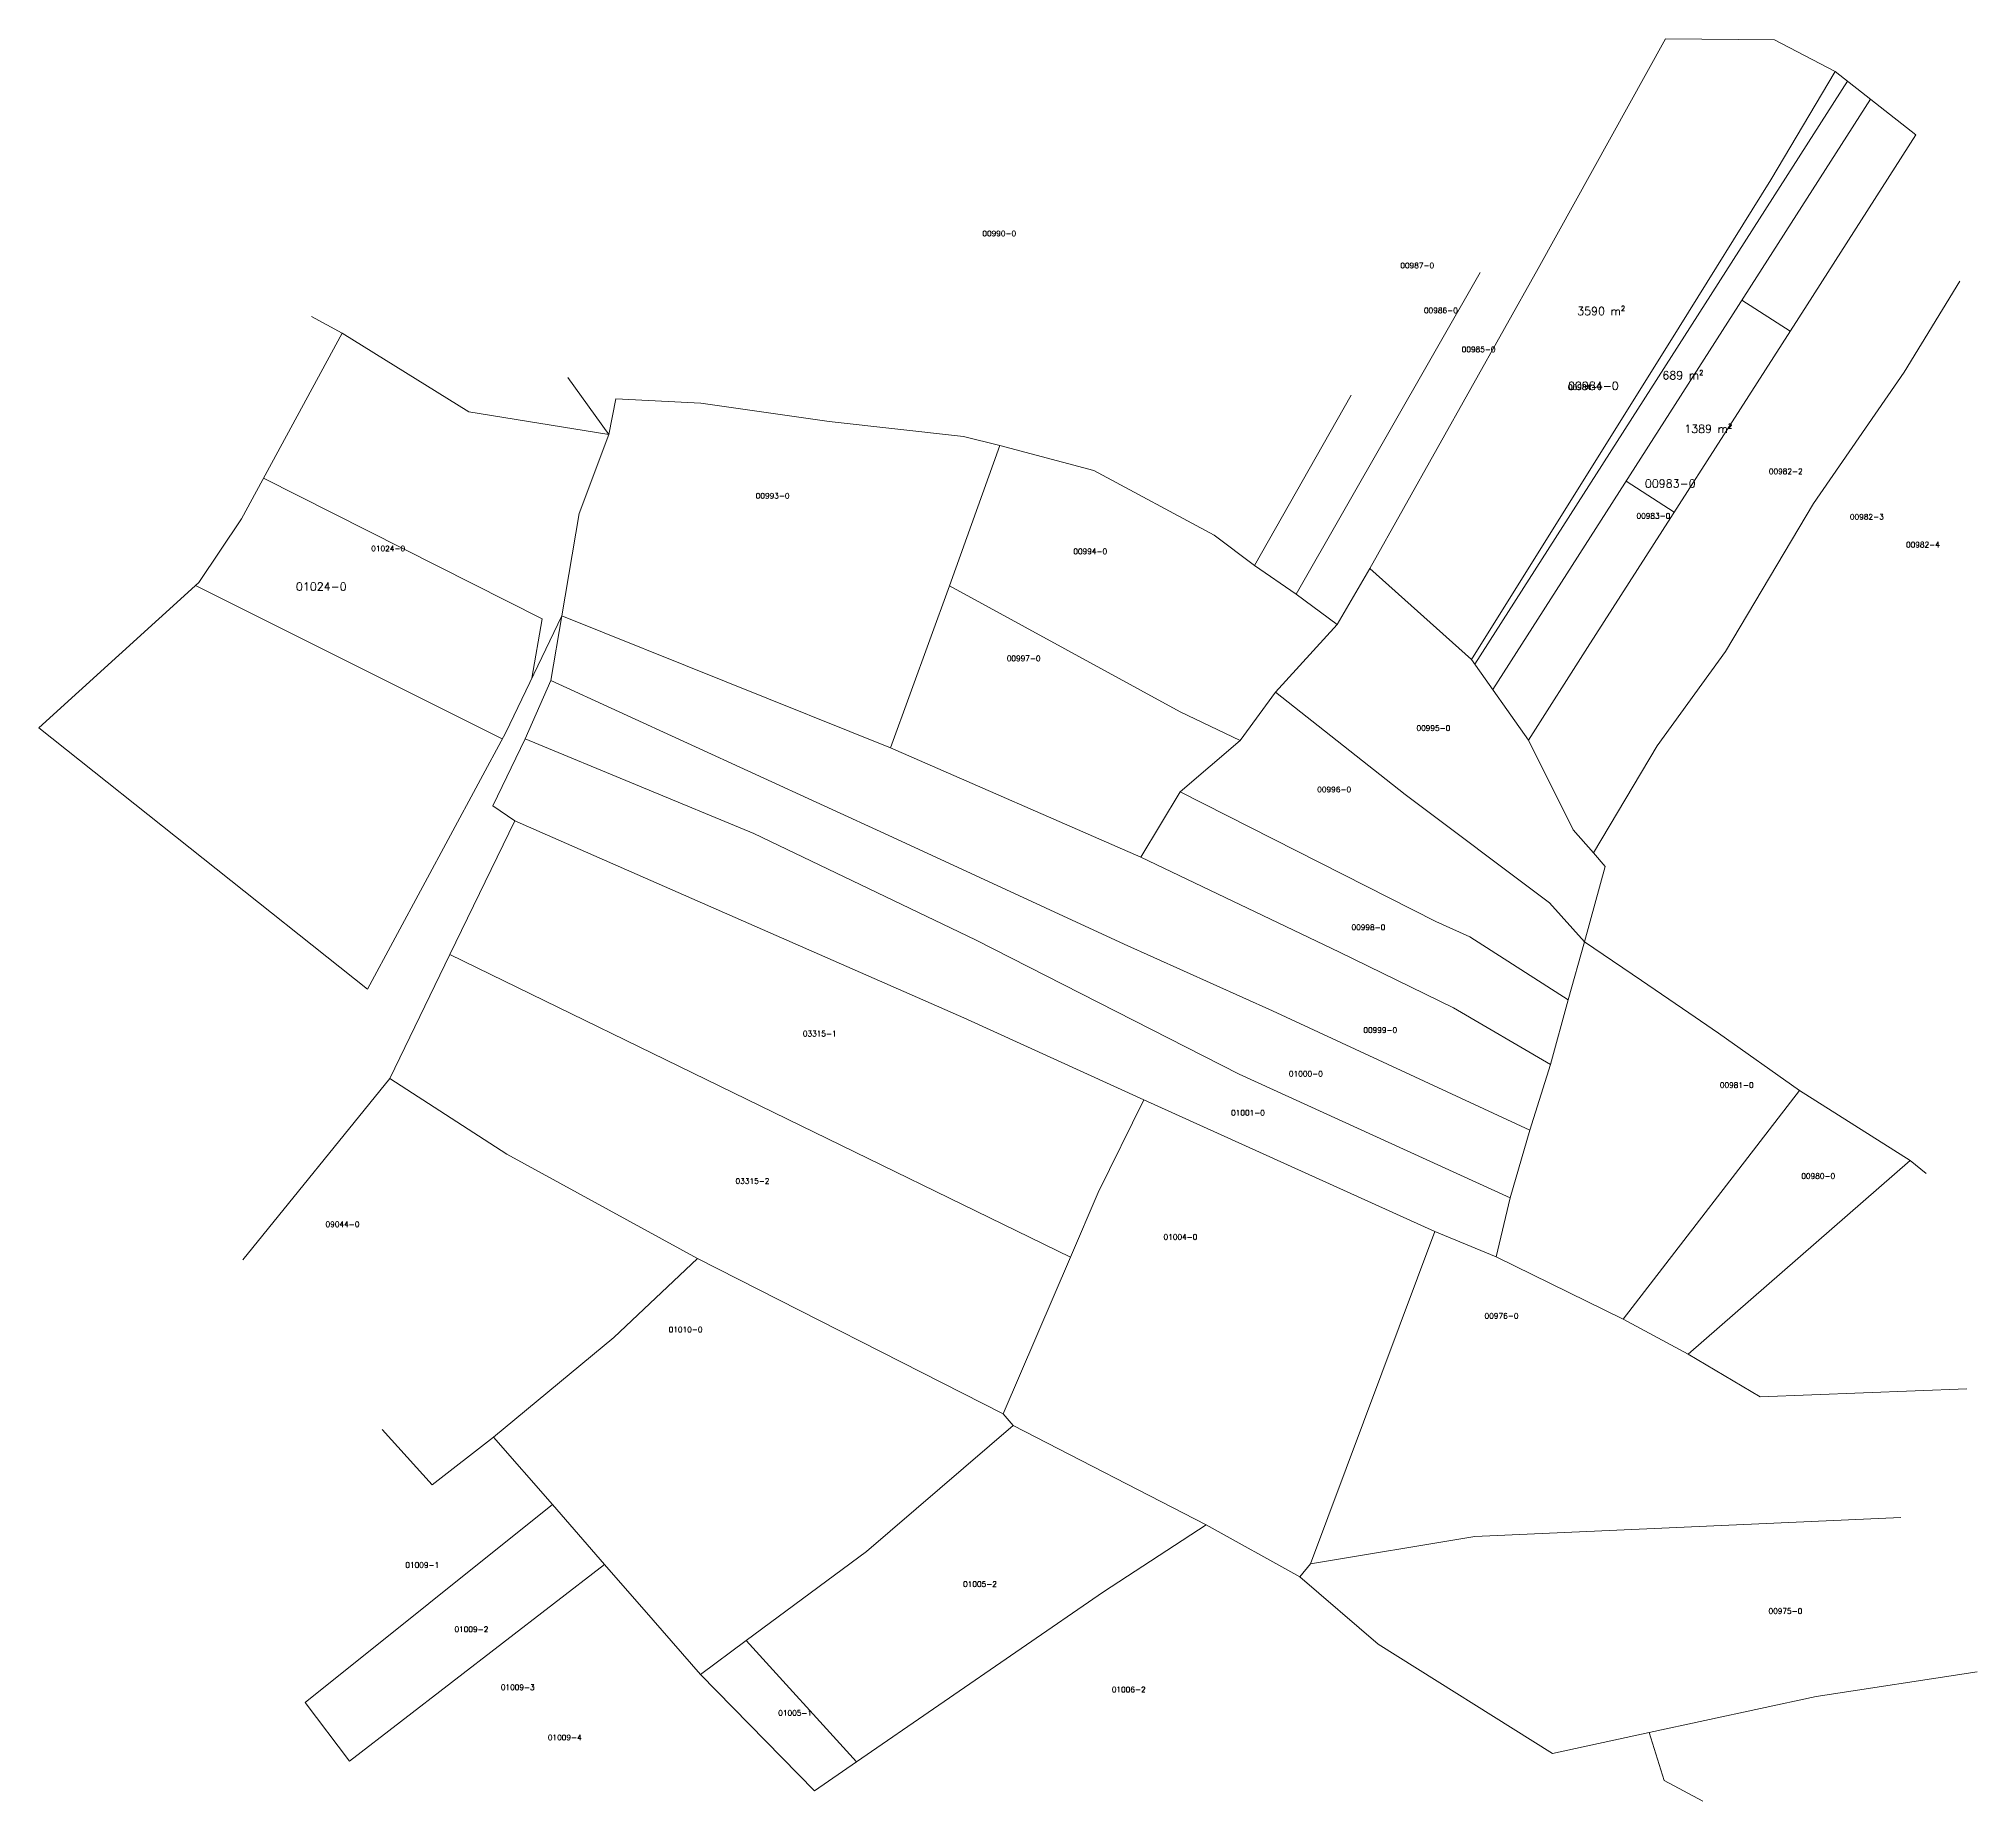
# Model space of a CAD drawing. Header units: metres. Extents: x 7514305 to 7515662, y 4686379 to 4686759.
# Drawn here: x 7515303.7 to 7515662.2, y 4686433.4 to 4686759.3 of the extents above.
import ezdxf

# ---------------------------------------------------------------- set-up
doc = ezdxf.new("R2010")
doc.units = ezdxf.units.M
for name, color, linetype, lineweight in [('Ndarjet', 1, 'Continuous', 0), ('Nr Parceles Baze', 7, 'Continuous', 0), ('Parcela Baze', 7, 'Continuous', 0), ('ParcelBoundaryLine', 7, 'Continuous', 0), ('ParcReNet_12', 4, 'Continuous', 0), ('sip', 1, 'Continuous', 0)]:
    doc.layers.add(name, color=color, linetype=linetype, lineweight=lineweight)
doc.layers.add('ParcelReferencePoint', color=7, linetype='Continuous')
doc.styles.get("Standard").update_dxf_attribs({"font": 'simplex.shx'})

msp = doc.modelspace()

# ---------------------------------------------------------------- linework, layer by layer
at = {"layer": 'Ndarjet', "flags": 128}
for points in [[(7515638.22, 4686751.45), (7515569.27, 4686643.66)], [(7515642.44, 4686748.12), (7515572.61, 4686638.94)], [(7515627.62, 4686705.23), (7515618.67, 4686710.95)], [(7515345.27, 4686678.05), (7515396.79, 4686652), (7515394.9, 4686641.07)], [(7515606.15, 4686671.78), (7515597.25, 4686677.47)], [(7515389.43, 4686629.85), (7515332.71, 4686658.2)]]:
    msp.add_lwpolyline(points, dxfattribs=at)
at = {"layer": 'Parcela Baze', "flags": 128}
for points in [[(7515624.02, 4686733.24), (7515635.92, 4686753.26), (7515624.68, 4686759.09), (7515604.51, 4686759.3), (7515580.98, 4686716.84), (7515549.86, 4686661.31), (7515568.67, 4686644.52), (7515607.06, 4686705.97)], [(7515650.81, 4686741.51), (7515635.92, 4686753.26), (7515624.02, 4686733.24), (7515607.06, 4686705.97), (7515568.67, 4686644.52), (7515579.22, 4686629.58), (7515590.09, 4686646.75), (7515630.74, 4686710.09)], [(7515403.64, 4686671.54), (7515409.14, 4686686.12), (7515383.23, 4686690.32), (7515359.83, 4686704.87), (7515341.19, 4686670.54), (7515333.33, 4686658.75), (7515303.72, 4686631.88), (7515364.5, 4686583.56), (7515390.07, 4686631.03), (7515400.44, 4686652.57)]]:
    msp.add_lwpolyline(points, close=True, dxfattribs=at)
at = {"layer": 'Parcela Baze'}
for points in [[(7515580.98, 4686716.84), (7515604.51, 4686759.3)], [(7515604.51, 4686759.3), (7515624.68, 4686759.09)], [(7515624.68, 4686759.09), (7515635.92, 4686753.26)], [(7515624.02, 4686733.24), (7515635.92, 4686753.26)], [(7515635.92, 4686753.26), (7515650.81, 4686741.51)], [(7515630.74, 4686710.09), (7515650.81, 4686741.51)], [(7515607.06, 4686705.97), (7515624.02, 4686733.24)], [(7515549.86, 4686661.31), (7515580.98, 4686716.84)], [(7515590.09, 4686646.75), (7515630.74, 4686710.09)], [(7515568.67, 4686644.52), (7515607.06, 4686705.97)], [(7515549.86, 4686661.31), (7515568.67, 4686644.52)], [(7515568.67, 4686644.52), (7515579.22, 4686629.58)], [(7515579.22, 4686629.58), (7515590.09, 4686646.75)]]:
    msp.add_lwpolyline(points, dxfattribs=at)
at = {"layer": 'Parcela Baze', "flags": 128}
for points in [[(7515400.44, 4686652.57), (7515398.38, 4686640.64)], [(7515398.38, 4686640.64), (7515393.68, 4686629.83)], [(7515393.68, 4686629.83), (7515387.71, 4686617.46)], [(7515387.71, 4686617.46), (7515391.74, 4686614.66)], [(7515391.74, 4686614.66), (7515379.75, 4686589.94)], [(7515379.75, 4686589.94), (7515368.63, 4686567.02)], [(7515368.63, 4686567.02), (7515341.46, 4686533.49)]]:
    msp.add_lwpolyline(points, dxfattribs=at)
at = {"layer": 'ParcelBoundaryLine'}
for points in [[(7515536.22, 4686656.61), (7515570.28, 4686716.09)], [(7515549.86, 4686661.31), (7515580.98, 4686716.84)], [(7515658.97, 4686714.48), (7515648.65, 4686697.65)], [(7515590.09, 4686646.75), (7515630.74, 4686710.09)], [(7515359.83, 4686704.87), (7515354.16, 4686707.96)], [(7515568.67, 4686644.52), (7515607.06, 4686705.97)], [(7515383.23, 4686690.32), (7515359.83, 4686704.87)], [(7515409.14, 4686686.12), (7515401.54, 4686696.65)], [(7515648.65, 4686697.65), (7515631.91, 4686673.37)], [(7515410.44, 4686692.74), (7515409.14, 4686686.12)], [(7515426.15, 4686691.9), (7515410.44, 4686692.74)], [(7515449.87, 4686688.55), (7515426.15, 4686691.9)], [(7515528.54, 4686661.87), (7515546.42, 4686693.42)], [(7515409.14, 4686686.12), (7515383.23, 4686690.32)], [(7515474.75, 4686685.72), (7515449.87, 4686688.55)], [(7515403.64, 4686671.54), (7515409.14, 4686686.12)], [(7515472.16, 4686658.14), (7515481.42, 4686684.1)], [(7515481.42, 4686684.1), (7515474.75, 4686685.72)], [(7515498.81, 4686679.45), (7515481.42, 4686684.1)], [(7515521.06, 4686667.51), (7515498.81, 4686679.45)], [(7515631.91, 4686673.37), (7515615.62, 4686645.99)], [(7515400.44, 4686652.57), (7515403.64, 4686671.54)], [(7515528.54, 4686661.87), (7515521.06, 4686667.51)], [(7515536.22, 4686656.61), (7515528.54, 4686661.87)], [(7515543.81, 4686650.98), (7515549.86, 4686661.31)], [(7515549.86, 4686661.31), (7515568.67, 4686644.52)], [(7515461.24, 4686628.19), (7515472.16, 4686658.14)], [(7515472.16, 4686658.14), (7515514.79, 4686634.82)], [(7515543.81, 4686650.98), (7515536.22, 4686656.61)], [(7515390.07, 4686631.03), (7515400.44, 4686652.57)], [(7515400.44, 4686652.57), (7515398.38, 4686640.64)], [(7515400.44, 4686652.57), (7515461.24, 4686628.19)], [(7515532.39, 4686638.47), (7515543.81, 4686650.98)], [(7515568.67, 4686644.52), (7515579.22, 4686629.58)], [(7515579.22, 4686629.58), (7515590.09, 4686646.75)], [(7515615.62, 4686645.99), (7515602.98, 4686628.53)], [(7515398.38, 4686640.64), (7515393.68, 4686629.83)], [(7515398.38, 4686640.64), (7515461.59, 4686611.63)], [(7515525.91, 4686629.56), (7515532.39, 4686638.47)], [(7515532.39, 4686638.47), (7515556.42, 4686619.53)], [(7515514.79, 4686634.82), (7515525.91, 4686629.56)], [(7515364.5, 4686583.56), (7515390.07, 4686631.03)], [(7515393.68, 4686629.83), (7515387.71, 4686617.46)], [(7515393.68, 4686629.83), (7515435.92, 4686612.32)], [(7515461.24, 4686628.19), (7515507.51, 4686607.93)], [(7515525.91, 4686629.56), (7515514.78, 4686620.04)], [(7515579.22, 4686629.58), (7515587.49, 4686613.03)], [(7515602.98, 4686628.53), (7515591.22, 4686608.75)], [(7515507.51, 4686607.93), (7515514.78, 4686620.04)], [(7515514.78, 4686620.04), (7515562.08, 4686596.06)], [(7515556.42, 4686619.53), (7515583.11, 4686599.5)], [(7515387.71, 4686617.46), (7515391.74, 4686614.66)], [(7515391.74, 4686614.66), (7515379.75, 4686589.94)], [(7515391.74, 4686614.66), (7515474.79, 4686578.26)], [(7515435.92, 4686612.32), (7515476.97, 4686592.69)], [(7515587.49, 4686613.03), (7515591.22, 4686608.75)], [(7515461.59, 4686611.63), (7515504.43, 4686591.84)], [(7515591.22, 4686608.75), (7515593.41, 4686606.26)], [(7515507.51, 4686607.93), (7515544.28, 4686590.39)], [(7515593.41, 4686606.26), (7515589.57, 4686592.3)], [(7515583.11, 4686599.5), (7515589.57, 4686592.3)], [(7515562.08, 4686596.06), (7515568.35, 4686593.23)], [(7515476.97, 4686592.69), (7515525.71, 4686567.8)], [(7515504.43, 4686591.84), (7515531.89, 4686579.52)], [(7515568.35, 4686593.23), (7515586.54, 4686581.58)], [(7515586.54, 4686581.58), (7515589.57, 4686592.3)], [(7515589.57, 4686592.3), (7515591.27, 4686591.14)], [(7515591.27, 4686591.14), (7515600.08, 4686585.13)], [(7515379.75, 4686589.94), (7515368.63, 4686567.02)], [(7515379.75, 4686589.94), (7515494.5, 4686533.97)], [(7515544.28, 4686590.39), (7515565.32, 4686580.07)], [(7515600.08, 4686585.13), (7515608.83, 4686579.18)], [(7515565.32, 4686580.07), (7515583.3, 4686569.64)], [(7515583.3, 4686569.64), (7515586.54, 4686581.58)], [(7515474.79, 4686578.26), (7515508.08, 4686563.1)], [(7515531.89, 4686579.52), (7515579.46, 4686557.5)], [(7515608.83, 4686579.18), (7515614.36, 4686575.41)], [(7515629.34, 4686564.83), (7515614.36, 4686575.41)], [(7515579.46, 4686557.5), (7515583.3, 4686569.64)], [(7515368.63, 4686567.02), (7515390.25, 4686553.04)], [(7515525.71, 4686567.8), (7515575.82, 4686544.95)], [(7515499.64, 4686545.94), (7515508.08, 4686563.1)], [(7515508.08, 4686563.1), (7515561.87, 4686538.72)], [(7515629.34, 4686564.83), (7515596.71, 4686522.49)], [(7515649.76, 4686551.87), (7515629.34, 4686564.83)], [(7515575.82, 4686544.95), (7515579.46, 4686557.5)], [(7515425.54, 4686533.74), (7515390.25, 4686553.04)], [(7515608.7, 4686516.05), (7515649.76, 4686551.87)], [(7515649.76, 4686551.87), (7515652.75, 4686549.44)], [(7515499.64, 4686545.94), (7515494.5, 4686533.97)], [(7515573.2, 4686534.07), (7515575.82, 4686544.95)], [(7515538.89, 4686477.29), (7515561.87, 4686538.72)], [(7515561.87, 4686538.72), (7515573.2, 4686534.07)], [(7515410.04, 4686519.12), (7515425.54, 4686533.74)], [(7515482.07, 4686505.03), (7515425.54, 4686533.74)], [(7515494.5, 4686533.97), (7515482.07, 4686505.03)], [(7515573.2, 4686534.07), (7515596.71, 4686522.49)], [(7515596.71, 4686522.49), (7515608.7, 4686516.05)], [(7515387.82, 4686500.7), (7515410.04, 4686519.12)], [(7515622.05, 4686508.15), (7515608.7, 4686516.05)], [(7515660.23, 4686509.63), (7515622.05, 4686508.15)], [(7515483.88, 4686502.87), (7515482.07, 4686505.03)], [(7515376.48, 4686491.88), (7515367.19, 4686502.13)], [(7515483.88, 4686502.87), (7515456.77, 4686479.57)], [(7515519.62, 4686484.46), (7515483.88, 4686502.87)], [(7515387.82, 4686500.7), (7515376.48, 4686491.88)], [(7515398.69, 4686488.23), (7515387.82, 4686500.7)], [(7515398.69, 4686488.23), (7515352.98, 4686451.64)], [(7515408.33, 4686477.18), (7515398.69, 4686488.23)], [(7515519.62, 4686484.46), (7515500.62, 4686472.1)], [(7515536.93, 4686474.85), (7515519.62, 4686484.46)], [(7515648.04, 4686485.87), (7515569.3, 4686482.33)], [(7515456.77, 4686479.57), (7515434.51, 4686463.08)], [(7515569.3, 4686482.33), (7515538.89, 4686477.29)], [(7515408.33, 4686477.18), (7515361.15, 4686440.77)], [(7515417.33, 4686466.85), (7515408.33, 4686477.18)], [(7515538.89, 4686477.29), (7515536.93, 4686474.85)], [(7515551.43, 4686462.39), (7515536.93, 4686474.85)], [(7515500.62, 4686472.1), (7515454.95, 4686440.68)], [(7515426.07, 4686456.83), (7515417.33, 4686466.85)], [(7515434.51, 4686463.08), (7515426.07, 4686456.83)], [(7515434.51, 4686463.08), (7515454.95, 4686440.68)], [(7515583.67, 4686442.21), (7515551.43, 4686462.39)], [(7515426.07, 4686456.83), (7515447.15, 4686435.31)], [(7515632.37, 4686452.74), (7515662.18, 4686457.31)], [(7515352.98, 4686451.64), (7515361.15, 4686440.77)], [(7515601.52, 4686446.08), (7515632.37, 4686452.74)], [(7515601.52, 4686446.08), (7515583.67, 4686442.21)], [(7515604.32, 4686437.18), (7515601.52, 4686446.08)], [(7515454.95, 4686440.68), (7515447.15, 4686435.31)], [(7515604.32, 4686437.18), (7515611.45, 4686433.37)]]:
    msp.add_lwpolyline(points, dxfattribs=at)
at = {"layer": 'ParcReNet_12', "flags": 128}
msp.add_lwpolyline([(7515568.67, 4686644.52), (7515579.22, 4686629.58), (7515590.09, 4686646.75), (7515630.74, 4686710.09), (7515650.81, 4686741.51), (7515635.92, 4686753.26), (7515624.68, 4686759.09), (7515604.51, 4686759.3), (7515580.98, 4686716.84), (7515549.86, 4686661.31)], close=True, dxfattribs=at)

# ---------------------------------------------------------------- texts
at = {"layer": 'Nr Parceles Baze'}
for s, p in [('00984-0', (7515586.5, 4686694.37)), ('00983-0', (7515600.72, 4686676.3)), ('01024-0', (7515351.27, 4686657.24))]:
    msp.add_text(s, height=1.5, dxfattribs=at).set_placement(p)
at = {"layer": 'ParcelReferencePoint'}
for s, p in [('00990-0', (7515478.21, 4686722.79)), ('00987-0', (7515555.5, 4686716.87)), ('00986-0', (7515559.87, 4686708.57)), ('00985-0', (7515566.85, 4686701.36)), ('00984-0', (7515586.5, 4686694.37)), ('00982-2', (7515623.64, 4686678.8)), ('00993-0', (7515436.3, 4686674.28)), ('00983-0', (7515599.17, 4686670.56)), ('00982-3', (7515638.64, 4686670.4)), ('00982-4', (7515649.01, 4686665.24)), ('01024-0', (7515365.2, 4686664.53)), ('00994-0', (7515495.03, 4686664.01)), ('00997-0', (7515482.72, 4686644.22)), ('00995-0', (7515558.48, 4686631.33)), ('00996-0', (7515540.14, 4686619.97)), ('00998-0', (7515546.47, 4686594.49)), ('00999-0', (7515548.66, 4686575.48)), ('03315-1', (7515445.01, 4686574.82)), ('01000-0', (7515534.9, 4686567.4)), ('00981-0', (7515614.58, 4686565.31)), ('01001-0', (7515524.2, 4686560.19)), ('03315-2', (7515432.58, 4686547.56)), ('00980-0', (7515629.65, 4686548.49)), ('09044-0', (7515356.75, 4686539.56)), ('01004-0', (7515511.71, 4686537.22)), ('00976-0', (7515571.08, 4686522.62)), ('01010-0', (7515420.2, 4686520.09)), ('01009-1', (7515371.51, 4686476.56)), ('01005-2', (7515474.64, 4686473.03)), ('00975-0', (7515623.58, 4686468.05)), ('01009-2', (7515380.59, 4686464.67)), ('01009-3', (7515389.16, 4686453.94)), ('01006-2', (7515502.14, 4686453.52)), ('01005-1', (7515440.46, 4686449.2)), ('01009-4', (7515397.85, 4686444.65))]:
    msp.add_text(s, height=1, dxfattribs=at).set_placement(p)
at = {"layer": 'sip'}
for s, p in [('3590 m²', (7515588.2, 4686708.2)), ('689 m²', (7515603.95, 4686696.32)), ('1389 m²', (7515608, 4686686.42))]:
    msp.add_text(s, height=1.5, dxfattribs=at).set_placement(p)

doc.saveas('drawing.dxf')
